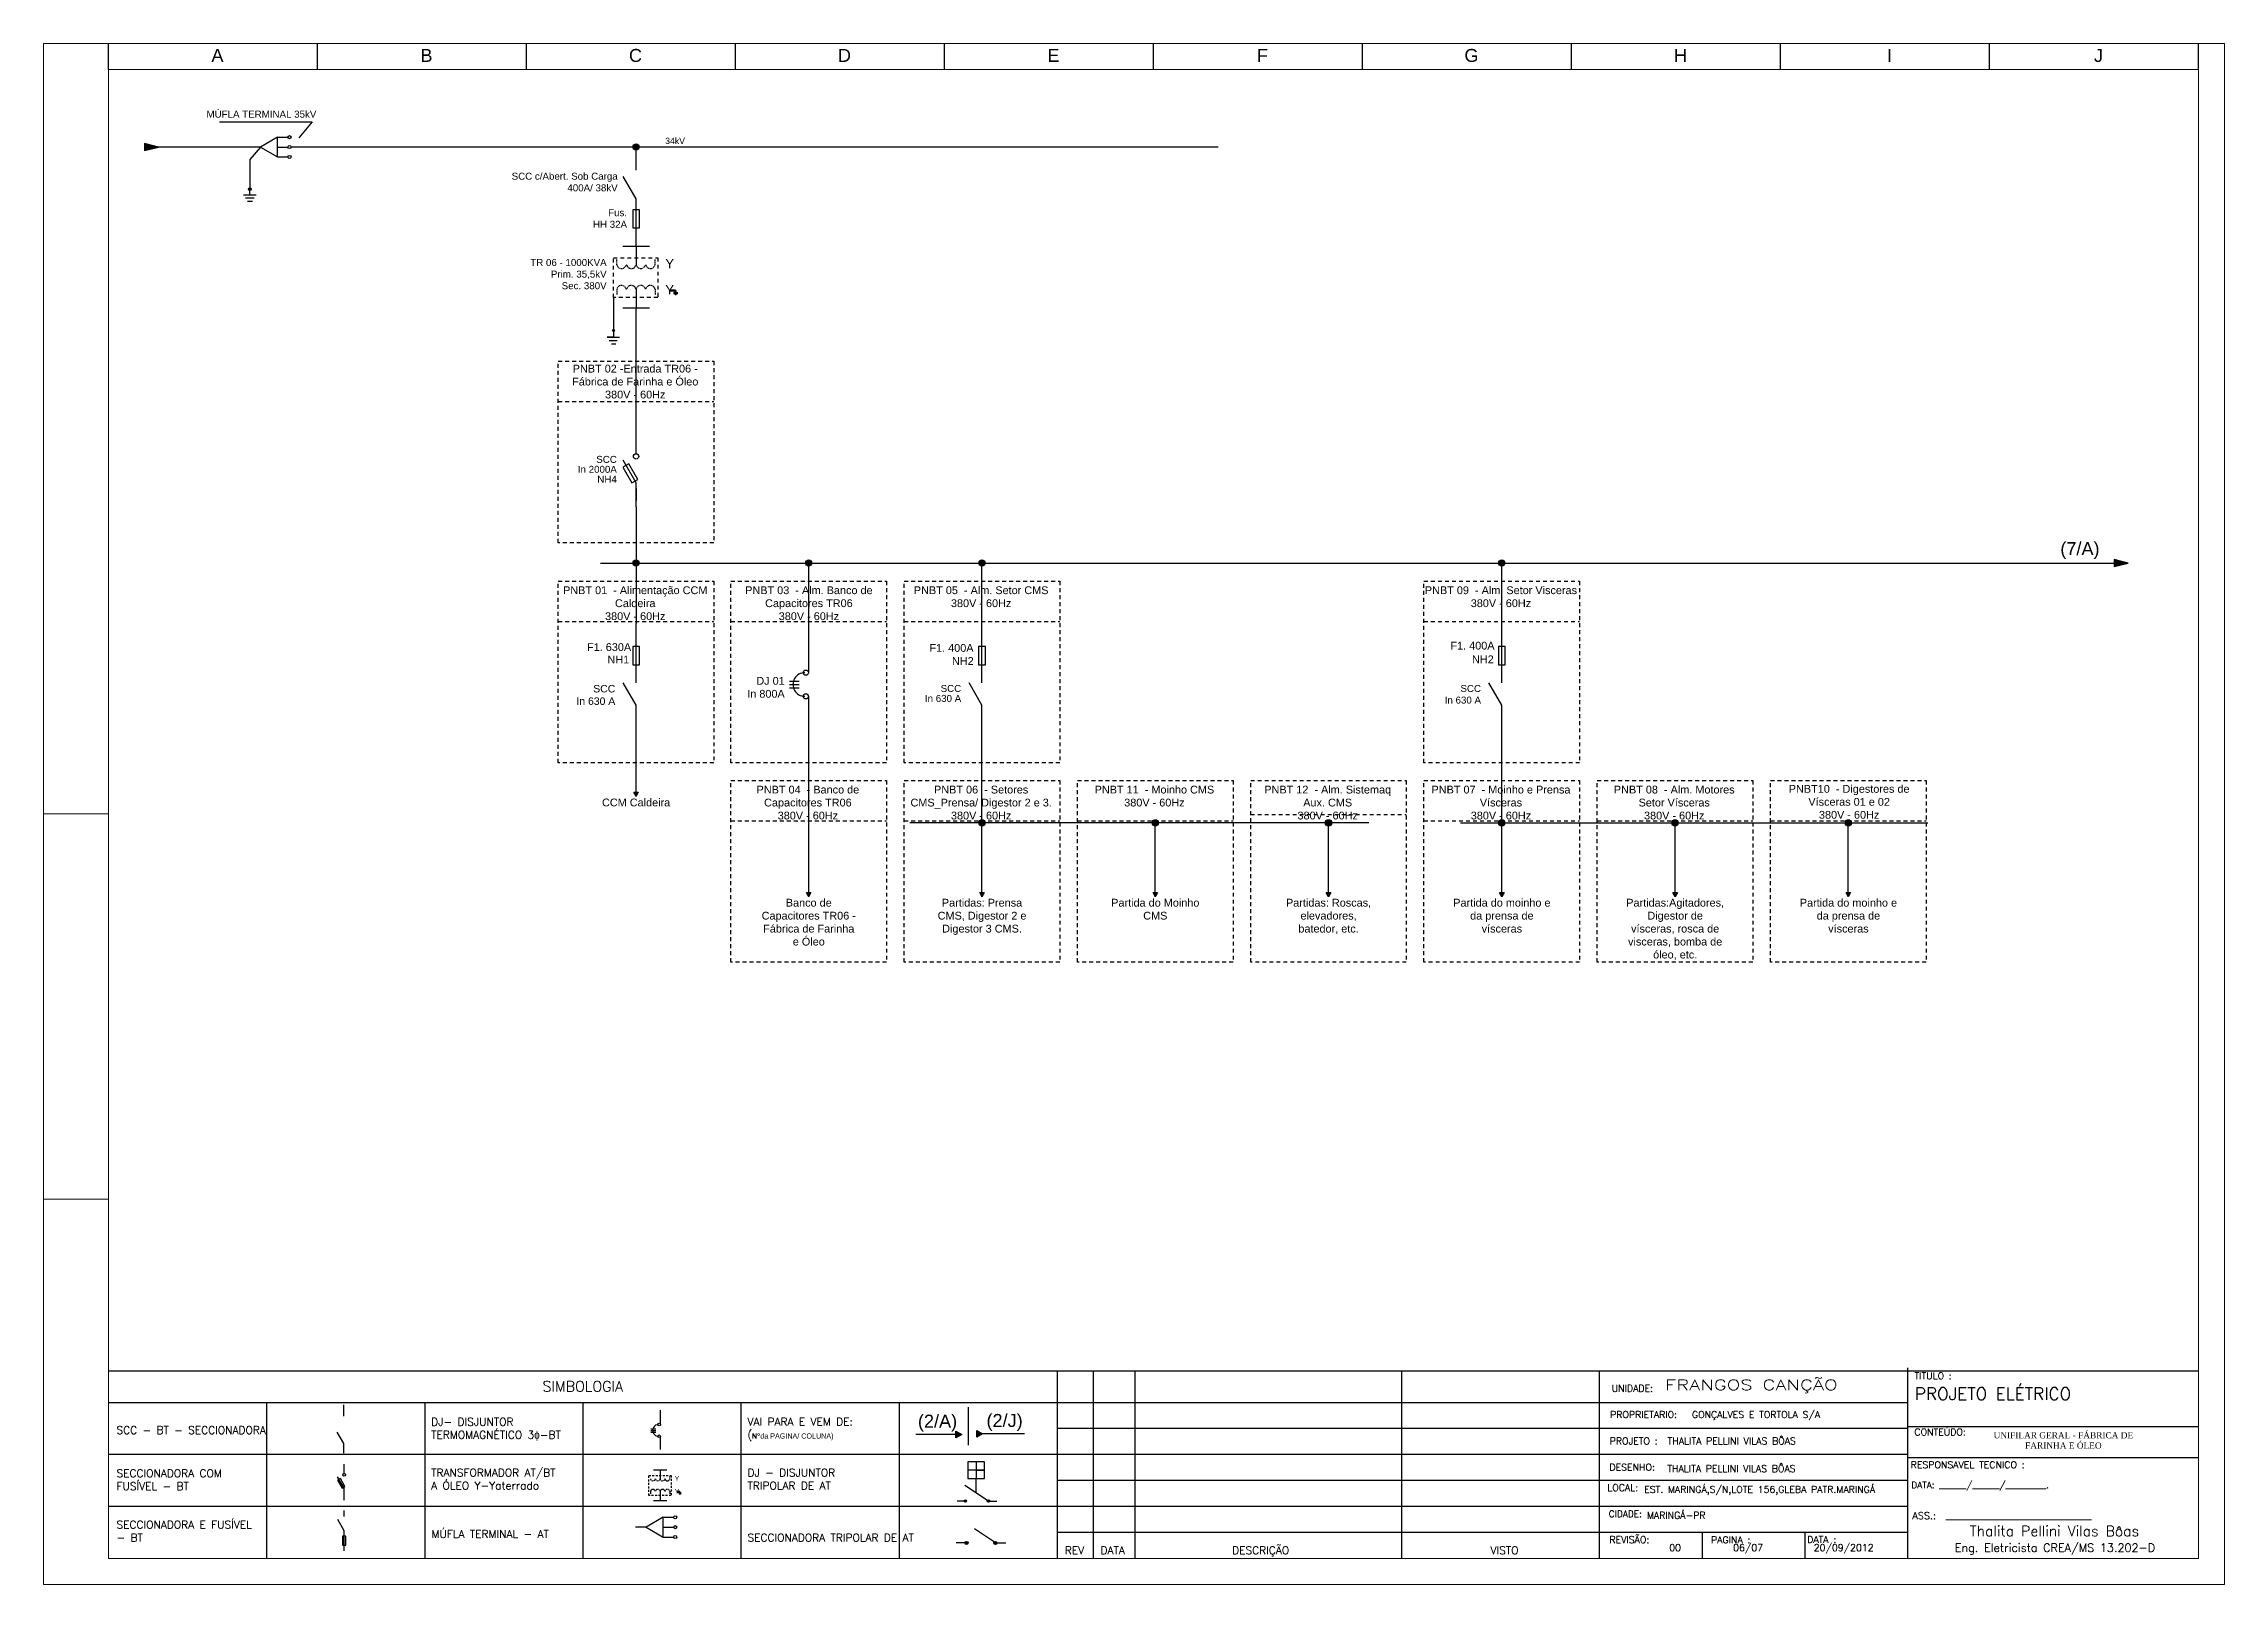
# Model space of a CAD drawing. Header units: millimetres. Extents: x 2138 to 3049, y 1106 to 2505.
# Drawn here: x 2628.5 to 3049, y 1456.9 to 1753.9 of the extents above; entities that cross this region are included whole.
import ezdxf

# ---------------------------------------------------------------- set-up
doc = ezdxf.new("R2010")
doc.units = ezdxf.units.MM
doc.linetypes.add('HIDDEN2', pattern=[0.1875, 0.125, -0.0625])
doc.linetypes.add('JIS_02_0.7', pattern=[1.35, 0.75, -0.6])
for name, color, linetype in [('ATER', 4, 'Continuous'), ('CARGA', 251, 'Continuous'), ('COMPONENTES', 7, 'Continuous'), ('DETALHES', 4, 'Continuous'), ('FORMATO', 18, 'Continuous'), ('linhas', 6, 'Continuous'), ('LUMINARIA', 5, 'Continuous'), ('PAINEL', 5, 'JIS_02_0.7'), ('REG200-290', 5, 'Continuous'), ('texto', 1, 'Continuous'), ('TIMBRE', 7, 'Continuous')]:
    doc.layers.add(name, color=color, linetype=linetype)
doc.layers.add('CARIMBO', color=6, linetype='Continuous', lineweight=15)
doc.styles.add('REGUA240', font='romans.shx', dxfattribs={"width": 1.4})
doc.styles.add('ROMANC', font='romanc', dxfattribs={"height": 0.3})
doc.styles.add('ROMANS', font='romans', dxfattribs={"height": 100})
doc.styles.get("Standard").update_dxf_attribs({"font": 'arial.ttf'})

msp = doc.modelspace()

# ---------------------------------------------------------------- texts
at = {"layer": 'CARGA', "char_height": 1.5, "attachment_point": 1}
for s, insert in [('\\pxr0.63098,qc;CCM Caldeira', (2733.39, 1608.36)), ('\\pxr0.63098,qc;Banco de Capacitores TR06 - Fábrica de Farinha e Óleo', (2766.68, 1589.04)), ('\\pxr0.63098,qc;Partidas: Prensa CMS, Digestor 2 e Digestor 3 CMS.', (2800.09, 1589.04)), ('\\pxr0.63098,qc;Partida do Moinho CMS', (2833.5, 1589.04)), ('\\pxr0.63098,qc;Partidas: Roscas, elevadores, batedor, etc.', (2866.91, 1589.04)), ('\\pxr0.63098,qc;Partida do moinho e da prensa de vísceras', (2900.33, 1589.04)), ('\\pxr0.63098,qc;Partidas:Agitadores, Digestor de vísceras, rosca de visceras, bomba de óleo, etc.', (2933.74, 1589.04)), ('\\pxr0.63098,qc;Partida do moinho e da prensa de vísceras', (2967.15, 1589.04))]:
    msp.add_mtext_dynamic_manual_height_columns(s, width=19.7039, gutter_width=12.5, heights=[0], dxfattribs=dict(at, insert=insert))
at = {"layer": 'DETALHES', "color": 5, "insert": (2732.5, 1495.06), "char_height": 2, "width": 60.986, "attachment_point": 5, "style": 'ROMANS'}
msp.add_mtext('SIMBOLOGIA', dxfattribs=at)
at = {"layer": 'DETALHES', "color": 3, "char_height": 1.5, "attachment_point": 4, "style": 'ROMANS'}
for s, insert, width in [('DJ- DISJUNTOR TERMOMAGNÉTICO 3ɸ-BT', (2703.24, 1486.74), 30.493), ('VAI PARA E VEM DE: \\P({\\H0.66667x;N\\fArial Black|b0|i0|c0|p34;°\\fMS Shell Dlg 2|b0|i0|c0|p0;da PAGINA/ COLUNA\\H1.0625x;)}', (2764.23, 1486.74), 30.493), ('SCC - BT - SECCIONADORA ', (2642.57, 1486.62), 30.493), ('SECCIONADORA COM FUSÍVEL - BT', (2642.57, 1477.06), 30.493), ('TRANSFORMADOR AT/BT\\PA ÓLEO Y-Yaterrado', (2703.24, 1477.18), 30.493), ('DJ - DISJUNTOR TRIPOLAR DE AT', (2764.23, 1477.18), 26.466), ('SECCIONADORA E FUSÍVEL - BT', (2642.57, 1467.13), 28.7852), ('MÚFLA TERMINAL - AT', (2703.34, 1466.58), 30.493), ('SECCIONADORA TRIPOLAR DE AT', (2764.23, 1465.9), 30.493)]:
    msp.add_mtext(s, dxfattribs=dict(at, insert=insert, width=width))
at = {"layer": 'FORMATO', "color": 4, "style": 'ROMANS'}
for s, height, p in [('TITULO :', 1.32, (2989.26, 1496.42)), ('UNIDADE:', 1.32, (2930.88, 1494.03)), ('PROPRIETARIO:', 1.32, (2930.58, 1488.97)), ('PROJETO :', 1.32, (2930.5, 1483.85)), ('CONTEÚDO:', 1.32, (2989.26, 1485.58)), ('RESPONSAVEL TECNICO :', 1.32, (2988.54, 1479.28)), (' LOCAL:', 1.32, (2929.14, 1474.86)), ('DESENHO:', 1.32, (2930.44, 1478.81)), ('DATA: ______/______/_________.', 1.2672, (2988.64, 1475.41)), ('CIDADE:', 1.267, (2930.31, 1469.83)), ('ASS.:  ______________________________', 1.3662, (2988.85, 1469.44)), ('Thalita Pellini Vilas Bôas', 1.98, (2999.9, 1466.18)), ('REVISÃO:', 1.32, (2930.44, 1464.84)), ('PAGINA :', 1.32, (2950.04, 1464.81)), ('DATA :', 1.32, (2968.58, 1464.87)), ('Eng. Eletricista CREA/MS 13.202-D', 1.584, (2997.04, 1463.16))]:
    msp.add_text(s, height=height, dxfattribs=at).set_placement(p)
at = {"layer": 'FORMATO', "color": 5}
for s, height, style, p in [('PROJETO ELÉTRICO', 2.376, 'ROMANC', (2989.34, 1492.43)), ('GONÇALVES E TORTOLA S/A', 1.32, 'ROMANS', (2946.36, 1488.96)), ('THALITA PELLINI VILAS BÔAS', 1.32, 'ROMANS', (2941.67, 1483.85)), ('THALITA PELLINI VILAS BÔAS', 1.32, 'ROMANS', (2941.61, 1478.53)), ('EST. MARINGÁ,S/N,LOTE 156,GLEBA PATR.MARINGÁ', 1.32, 'ROMANS', (2937.15, 1474.52)), ('MARINGÁ-PR', 1.32, 'ROMANS', (2937.66, 1469.52)), ('00', 1.32, 'ROMANS', (2941.98, 1463.31)), ('06/07', 1.32, 'ROMANS', (2954.3, 1463.31)), ('20/09/2012', 1.32, 'ROMANS', (2969.84, 1463.31))]:
    msp.add_text(s, height=height, dxfattribs=dict(at, style=style)).set_placement(p)
at = {"layer": 'linhas', "color": 2, "attachment_point": 1}
for s, width, insert, char_height in [('\\pxqc;{\\C7;A}', 4.6452, (2659.72, 1752.86), 2.5), ('\\pxqc;{\\C7;B}', 4.6452, (2700.02, 1752.86), 2.5), ('\\pxqc;{\\C7;C}', 4.6452, (2740.32, 1752.86), 2.5), ('\\pxqc;{\\C7;D}', 4.6452, (2780.62, 1752.86), 2.5), ('\\pxqc;{\\C7;E}', 4.6452, (2820.92, 1752.86), 2.5), ('\\pxqc;{\\C7;F}', 4.6452, (2861.22, 1752.86), 2.5), ('\\pxqc;{\\C7;G}', 4.6452, (2901.52, 1752.86), 2.5), ('\\pxqc;{\\C7;H}', 4.6452, (2941.82, 1752.86), 2.5), ('\\pxqc;{\\C7;I}', 4.6452, (2982.12, 1752.86), 2.5), ('\\pxqc;{\\C7;J}', 4.6452, (3022.42, 1752.86), 2.5), ('{\\C256;(7/A)}', 9.9413, (3017.39, 1657.8), 2.5), ('\\pxqc;{\\C256;(2/A)}', 9.9413, (2795.92, 1489.6), 2.5), ('\\pxqc;{\\C256;(2/J)}', 9.9413, (2808.85, 1489.73), 2.5), ('\\pxqc;{\\fTimes New Roman|b0|i0|c0|p18;\\C5;UNIFILAR GERAL - FÁBRICA DE FARINHA E ÓLEO}', 32.4303, (3001.76, 1486.22), 1.188)]:
    msp.add_mtext_dynamic_manual_height_columns(s, width=width, gutter_width=12.5, heights=[0], dxfattribs=dict(at, insert=insert, char_height=char_height))
at = {"layer": 'PAINEL', "char_height": 1.5, "attachment_point": 1}
for s, width, insert in [('\\pxqc;PNBT 02 -Entrada TR06 - Fábrica de Farinha e Óleo\\P380V - 60Hz', 28.179, (2728.51, 1691.99)), ('\\pxqc;PNBT 01  - Alimentação CCM Caldeira\\P380V - 60Hz', 28.179, (2728.51, 1649.27)), ('\\pxqc;PNBT 03  - Alm. Banco de Capacitores TR06\\P380V - 60Hz', 28.573, (2761.8, 1649.27)), ('\\pxqc;PNBT 05  - Alm. Setor CMS\\P380V - 60Hz', 28.179, (2795.21, 1649.27)), ('\\pxqc;PNBT 09  - Alm. Setor Visceras\\P380V - 60Hz', 28.179, (2895.44, 1649.27)), ('\\pxqc;PNBT 04  - Banco de Capacitores TR06\\P380V - 60Hz', 28.179, (2761.8, 1610.84)), ('\\pxqc;PNBT 06  - Setores CMS_Prensa/ Digestor 2 e 3.\\P380V - 60Hz', 28.179, (2795.21, 1610.84)), ('\\pxqc;PNBT 11  - Moinho CMS\\P380V - 60Hz', 28.179, (2828.62, 1610.84)), ('\\pxqc;PNBT 12  - Alm. Sistemaq Aux. CMS\\P380V - 60Hz', 28.179, (2862.03, 1610.84)), ('\\pxqc;PNBT 07  - Moinho e Prensa Vísceras\\P380V - 60Hz', 28.179, (2895.44, 1610.84)), ('\\pxqc;PNBT 08  - Alm. Motores Setor Vísceras\\P380V - 60Hz', 28.179, (2928.85, 1610.84)), ('\\pxqc;PNBT10  - Digestores de Vísceras 01 e 02\\P380V - 60Hz', 27.5559, (2962.89, 1610.98))]:
    msp.add_mtext_dynamic_manual_height_columns(s, width=width, gutter_width=12.5, heights=[0], dxfattribs=dict(at, insert=insert))
at = {"layer": 'REG200-290', "style": 'REGUA240', "width": 1.4}
msp.add_text('FRANGOS CANÇÃO', height=1.98, dxfattribs=at).set_placement((2941.19, 1494.34))
at = {"layer": 'texto'}
for s, p in [('F1. 630A', (2733.31, 1636.81)), ('NH1', (2737.24, 1634.4)), ('F1. 400A', (2799.33, 1636.65)), ('F1. 400A', (2899.79, 1637.09)), ('NH2', (2903.95, 1634.45)), ('NH2', (2803.67, 1634.13))]:
    msp.add_text(s, height=1.5, dxfattribs=at).set_placement(p)
at = {"layer": 'texto', "color": 150, "style": 'ROMANS'}
for s, p in [('REV', (2825.46, 1462.71)), ('DATA', (2832.34, 1462.71)), ('DESCRIÇÃO', (2857.7, 1462.71)), ('VISTO', (2907.53, 1462.71))]:
    msp.add_text(s, height=1.5, dxfattribs=at).set_placement(p)
at = {"layer": 'texto', "attachment_point": 1}
for s, width, insert, char_height in [('\\pxqr;{\\H0.48x;MÚFLA TERMINAL 35kV}', 22.4613, (2658.65, 1740.96), 2.8), ('\\pxqr;{\\H0.48x;34kV}', 4.6335, (2747.56, 1735.74), 2.5), ('\\pxqr;{\\H0.48x;SCC c/Abert. Sob Carga 400A/ 38kV}', 22.2614, (2716.96, 1729), 2.8), ('\\pxqr;{\\H0.48x;Fus.\\PHH 32A}', 12.5907, (2728.43, 1721.97), 2.8), ('\\pxqr;{\\H0.48x;TR 06 - 1000KVA\\PPrim. 35,5kV \\PSec. 380V}', 14.6708, (2722.41, 1712.37), 2.8), ('\\pxqr;DJ 01\\PIn 800A', 7.4322, (2763.99, 1631.81), 1.5), ('\\pxqr;{\\H0.48x;SCC\\PIn 630 A}', 12.5907, (2726.16, 1630.26), 3), ('\\pxqr;{\\H0.48x;SCC\\PIn 630 A}', 12.5907, (2893.09, 1630.26), 2.8)]:
    msp.add_mtext_dynamic_manual_height_columns(s, width=width, gutter_width=12.5, heights=[0], dxfattribs=dict(at, insert=insert, char_height=char_height))
at = {"layer": 'texto', "char_height": 2.8, "attachment_point": 1, "line_spacing_factor": 0.857143}
for s, insert in [('\\pxqr;{\\H0.48x;SCC\\PIn 2000A\\PNH4}', (2726.46, 1674.42)), ('\\pxqr;{\\H0.48x;SCC\\PIn 630 A}', (2792.86, 1630.26))]:
    msp.add_mtext_dynamic_manual_height_columns(s, width=12.5907, gutter_width=12.5, heights=[0], dxfattribs=dict(at, insert=insert))

# ---------------------------------------------------------------- blocks, each defined once
blk = doc.blocks.new('A$C221811D9')
at = {"layer": 'CARIMBO', "color": 7}
for p, q in [((0, 0), (0, 59.4)), ((2.5, 29.7), (0, 29.7)), ((2.5, 14.847), (0, 14.847))]:
    blk.add_line(p, q, dxfattribs=at)
at = {"layer": 'CARIMBO', "color": 12}
blk.add_line((2.5, 1), (2.5, 58.4), dxfattribs=at)
blk = doc.blocks.new('MÚFLA TERMINAL')
at = {"layer": 'linhas'}
for p, q in [((-2.6, 1.9), (-0.6, 1.9)), ((-2.6, 0), (-0.6, 0)), ((-5.9, -0.01), (-7.93, -0.01)), ((-2.6, -1.91), (-0.6, -1.91))]:
    blk.add_line(p, q, dxfattribs=at)
blk.add_lwpolyline([(-5.9, -0.01), (-2.6, -1.91), (-2.6, 1.9)], close=True, dxfattribs=at)
for centre in [(-0.3, 1.9), (-0.3, 0), (-0.3, -1.91)]:
    blk.add_circle(centre, 0.3, dxfattribs=at)
blk = doc.blocks.new('aterram')
at = {"layer": 'linhas'}
h = blk.add_hatch(color=256, dxfattribs=at)
edge = h.paths.add_edge_path()
edge.add_arc((0, 0), 0.2, 0, 360)
for p, q in [((0, -0.9), (0, 0)), ((-1, -0.9), (1, -0.9)), ((-0.7, -1.42), (0.7, -1.42)), ((-0.4, -1.95), (0.4, -1.95))]:
    blk.add_line(p, q, dxfattribs=at)
blk.add_circle((0, 0), 0.2, dxfattribs=at)
blk = doc.blocks.new('SCC')
at = {"layer": 'COMPONENTES'}
blk.add_line((0, 9.11), (-2.5, 13.44), dxfattribs=at)
at = {"layer": 'COMPONENTES', "color": 0}
blk.add_lwpolyline([(-0.65, 3.54), (0.65, 3.54), (0.65, 7.02), (-0.65, 7.02)], close=True, dxfattribs=at)
at = {"layer": 'linhas', "color": 6}
for p, q in [((0, 14.68), (0, 19.12)), ((0, 0), (0, 9.11))]:
    blk.add_line(p, q, dxfattribs=at)
blk = doc.blocks.new('aterr verm')
at = {"layer": 'texto'}
h = blk.add_hatch(color=256, dxfattribs=at)
edge = h.paths.add_edge_path()
edge.add_arc((0, 0), 0.2, 0, 360)
for p, q in [((0, -1.29), (-1.2, -1.29)), ((-1.2, -1.29), (1.2, -1.29)), ((-0.82, -1.91), (0.74, -1.91)), ((-0.39, -2.55), (0.47, -2.55)), ((0, -0.2), (0, -1.29))]:
    blk.add_line(p, q, dxfattribs=at)
blk.add_circle((0, 0), 0.2, dxfattribs=at)
blk = doc.blocks.new('Y aterrado')
at = {"layer": 'texto', "lineweight": 50}
for p, q in [((0, 0), (1.05, 0)), ((1.05, 0), (1.05, -0.5)), ((0.65, -0.5), (1.45, -0.5)), ((1.25, -0.6), (0.85, -0.6)), ((1.15, -0.7), (0.95, -0.7)), ((1.05, -0.6), (1.25, -0.6))]:
    blk.add_line(p, q, dxfattribs=at)
at = {"layer": 'texto', "color": 2, "char_height": 1.8, "attachment_point": 1}
for insert in [(-0.94, 6.08), (-0.94, 1.04)]:
    blk.add_mtext_dynamic_manual_height_columns('{\\C1;Y}', width=4.8042, gutter_width=12.5, heights=[0], dxfattribs=dict(at, insert=insert))
blk = doc.blocks.new('TRAFO OLEO Y YATERR')
at = {"layer": 'COMPONENTES', "color": 0, "linetype": 'HIDDEN2'}
for p, q in [((-0.53, 6.34), (-0.53, 7.37)), ((-0.53, 1.62), (-0.53, 0.59))]:
    blk.add_line(p, q, dxfattribs=at)
for centre, start, end in [((-1.44, 6.54), 192.4164, 347.5833), ((-1.44, 1.42), 12.4167, 167.5836)]:
    blk.add_arc(centre, 0.93, start, end, dxfattribs=at)
at = {"layer": 'linhas'}
for p, q in [((-6.76, 9.93), (-4.2, 9.93)), ((-4.2, 9.93), (-1.64, 9.93)), ((-4.2, 9.93), (-4.2, 6.34)), ((-4.2, 1.62), (-4.2, -1.97)), ((-6.76, -1.97), (-4.2, -1.97)), ((-4.2, -1.97), (-1.64, -1.97))]:
    blk.add_line(p, q, dxfattribs=at)
at = {"layer": 'LUMINARIA', "color": 0, "linetype": 'HIDDEN2'}
blk.add_line((-7.92, 1.62), (-7.92, 0.59), dxfattribs=at)
for centre, start, end in [((-7.01, 6.54), 192.4167, 347.5836), ((-5.11, 6.54), 192.4167, 347.5836), ((-3.29, 6.54), 192.4164, 347.5833), ((-7.01, 1.42), 12.4164, 167.5833), ((-5.11, 1.42), 12.4164, 167.5833), ((-3.29, 1.42), 12.4167, 167.5836)]:
    blk.add_arc(centre, 0.93, start, end, dxfattribs=at)
at = {"layer": 'texto', "linetype": 'JIS_02_0.7'}
blk.add_lwpolyline([(-8.58, 7.69), (0, 7.69), (0, 0), (-8.58, 0)], close=True, dxfattribs=at)
at = {"layer": 'texto'}
blk.add_blockref('Y aterrado', (2.38, 1.38), dxfattribs=at)
blk = doc.blocks.new('SCC F')
at = {"color": 2}
blk.add_circle((0, 9.74), 0.505, dxfattribs=at)
at = {"layer": 'ATER'}
blk.add_line((0, 4.67), (-2.5, 9), dxfattribs=at)
at = {"layer": 'COMPONENTES', "color": 0}
blk.add_lwpolyline([(-0.8, 4.66), (0.32, 5.31), (-1.42, 8.32), (-2.54, 7.67)], close=True, dxfattribs=at)
at = {"layer": 'linhas', "color": 6}
for p, q in [((0, 10.25), (0, 19.12)), ((0, 0), (0, 4.67))]:
    blk.add_line(p, q, dxfattribs=at)
blk = doc.blocks.new('SETA')
at = {"layer": 'CARGA'}
blk.add_hatch(color=256, dxfattribs=at).paths.add_polyline_path([(0.01, -0.75), (-0.42, 0), (0.44, 0)])
blk.add_lwpolyline([(0.01, -0.75), (-0.42, 0), (0.44, 0)], close=True, dxfattribs=at)
blk = doc.blocks.new('DJ tripolar')
at = {"layer": 'COMPONENTES'}
h = blk.add_hatch(color=256, dxfattribs=at)
edge = h.paths.add_edge_path()
edge.add_arc((2, 0), 0.3, 0, 360)
h = blk.add_hatch(color=256, dxfattribs=at)
edge = h.paths.add_edge_path()
edge.add_arc((7.58, 0), 0.3, 0, 360)
at = {"layer": 'CARGA'}
blk.add_line((7.58, 0), (1.84, 3.71), dxfattribs=at)
at = {"layer": 'COMPONENTES'}
for centre in [(2, 0), (7.58, 0)]:
    blk.add_circle(centre, 0.3, dxfattribs=at)
at = {"layer": 'FORMATO'}
for p, q in [((6.61, 7.41), (2.61, 7.41)), ((4.61, 9.41), (4.61, 5.41)), ((4.61, 7.41), (6.61, 7.41)), ((4.61, 1.92), (4.61, 5.41))]:
    blk.add_line(p, q, dxfattribs=at)
blk.add_lwpolyline([(2.61, 5.41), (6.61, 5.41), (6.61, 9.41), (2.61, 9.41)], close=True, dxfattribs=at)
at = {"layer": 'linhas'}
for p, q in [((1.7, 0), (0, 0)), ((7.88, 0), (9.58, 0))]:
    blk.add_line(p, q, dxfattribs=at)

# ---------------------------------------------------------------- hatches: boundary and pattern name
at = {"layer": 'COMPONENTES'}
h = msp.add_hatch(color=256, dxfattribs=at)
edge = h.paths.add_edge_path()
edge.add_arc((2806.47, 1464.88), 0.3, 0, 360)
h = msp.add_hatch(color=256, dxfattribs=at)
edge = h.paths.add_edge_path()
edge.add_arc((2812.05, 1464.88), 0.3, 0, 360)
at = {"layer": 'linhas'}
for points in [[(2650.7, 1733.96), (2648, 1734.63), (2648, 1733.28)], [(3030.47, 1653.75), (3027.77, 1654.43), (3027.77, 1653.08)], [(2805.55, 1485.77), (2804.42, 1485.12), (2804.42, 1486.42)], [(2809.57, 1485.9), (2808.45, 1485.25), (2808.45, 1486.55)]]:
    msp.add_hatch(color=256, dxfattribs=at).paths.add_polyline_path(points)
h = msp.add_hatch(color=256, dxfattribs=at)
edge = h.paths.add_edge_path()
edge.add_arc((2742.76, 1733.96), 0.6, 0, 360)
h = msp.add_hatch(color=256, dxfattribs=at)
edge = h.paths.add_edge_path()
edge.add_arc((2742.76, 1653.75), 0.6, 0, 360)
h = msp.add_hatch(color=256, dxfattribs=at)
edge = h.paths.add_edge_path()
edge.add_arc((2776.05, 1653.75), 0.6, 0, 360)
h = msp.add_hatch(color=256, dxfattribs=at)
edge = h.paths.add_edge_path()
edge.add_arc((2809.46, 1653.75), 0.6, 0, 360)
h = msp.add_hatch(color=256, dxfattribs=at)
edge = h.paths.add_edge_path()
edge.add_arc((2909.69, 1653.75), 0.6, 0, 360)
h = msp.add_hatch(color=256, dxfattribs=at)
edge = h.paths.add_edge_path()
edge.add_arc((2809.46, 1603.69), 0.6, 0, 360)
h = msp.add_hatch(color=256, dxfattribs=at)
edge = h.paths.add_edge_path()
edge.add_arc((2842.87, 1603.69), 0.6, 0, 360)
h = msp.add_hatch(color=256, dxfattribs=at)
edge = h.paths.add_edge_path()
edge.add_arc((2876.28, 1603.69), 0.6, 0, 360)
h = msp.add_hatch(color=256, dxfattribs=at)
edge = h.paths.add_edge_path()
edge.add_arc((2909.69, 1603.69), 0.6, 0, 360)
h = msp.add_hatch(color=256, dxfattribs=at)
edge = h.paths.add_edge_path()
edge.add_arc((2943.1, 1603.69), 0.6, 0, 360)
h = msp.add_hatch(color=256, dxfattribs=at)
edge = h.paths.add_edge_path()
edge.add_arc((2976.51, 1603.69), 0.6, 0, 360)

# ---------------------------------------------------------------- linework, layer by layer
at = {"color": 6}
for p, q in [((2772.36, 1630.99), (2774.2, 1630.99)), ((2772.36, 1630.35), (2774.2, 1630.35)), ((2772.36, 1629.71), (2774.2, 1629.71)), ((2745.63, 1486.89), (2746.55, 1486.89)), ((2745.63, 1486.57), (2746.55, 1486.57)), ((2745.63, 1486.25), (2746.55, 1486.25))]:
    msp.add_line(p, q, dxfattribs=at)
at = {"color": 2}
for centre, radius in [((2775.49, 1632.63), 0.505), ((2775.49, 1628.06), 0.505), ((2747.2, 1487.71), 0.253), ((2747.2, 1485.43), 0.253), ((2686.47, 1477.99), 0.253)]:
    msp.add_circle(centre, radius, dxfattribs=at)
at = {"color": 4}
for centre, radius in [((2775.29, 1630.35), 2.28), ((2747.1, 1486.57), 1.14)]:
    msp.add_arc(centre, radius, 89.8656, 270.134, dxfattribs=at)
at = {"layer": 'ATER'}
msp.add_line((2686.47, 1475.46), (2685.22, 1477.62), dxfattribs=at)
at = {"layer": 'CARGA'}
msp.add_line((2812.05, 1464.88), (2808, 1467.57), dxfattribs=at)
at = {"layer": 'CARIMBO', "color": 7}
for p, q in [((3049.02, 1753.89), (2628.52, 1753.89)), ((3049.02, 1753.89), (3049.02, 1456.89)), ((3049.02, 1456.89), (2628.52, 1456.89))]:
    msp.add_line(p, q, dxfattribs=at)
at = {"layer": 'CARIMBO', "color": 12}
for p, q in [((3044.02, 1748.89), (2641.02, 1748.89)), ((3044.02, 1748.89), (3044.02, 1461.89)), ((3044.02, 1461.89), (2641.02, 1461.89))]:
    msp.add_line(p, q, dxfattribs=at)
at = {"layer": 'COMPONENTES'}
for p, q in [((2742.76, 1626.36), (2740.26, 1630.69)), ((2809.46, 1626.36), (2806.96, 1630.69)), ((2909.69, 1626.36), (2907.19, 1630.69)), ((2686.39, 1484.05), (2685.14, 1486.21)), ((2686.49, 1467.2), (2685.24, 1469.37))]:
    msp.add_line(p, q, dxfattribs=at)
at = {"layer": 'COMPONENTES', "color": 0}
for points in [[(2742.12, 1634.17), (2743.41, 1634.17), (2743.41, 1637.65), (2742.12, 1637.65)], [(2808.82, 1634.17), (2810.11, 1634.17), (2810.11, 1637.65), (2808.82, 1637.65)], [(2909.05, 1634.17), (2910.34, 1634.17), (2910.34, 1637.65), (2909.05, 1637.65)], [(2686.07, 1475.46), (2686.63, 1475.78), (2685.76, 1477.29), (2685.2, 1476.96)], [(2686.17, 1464.42), (2686.81, 1464.42), (2686.81, 1466.16), (2686.17, 1466.16)]]:
    msp.add_lwpolyline(points, close=True, dxfattribs=at)
at = {"layer": 'COMPONENTES'}
for centre in [(2806.47, 1464.88), (2812.05, 1464.88)]:
    msp.add_circle(centre, 0.3, dxfattribs=at)
at = {"layer": 'DETALHES', "color": 7}
for p, q in [((2823.98, 1498.06), (2823.98, 1461.89)), ((2641.02, 1491.97), (2823.98, 1491.97)), ((2671.52, 1491.97), (2671.52, 1461.89)), ((2702.01, 1491.97), (2702.01, 1461.89)), ((2732.5, 1491.97), (2732.5, 1461.89)), ((2762.99, 1491.97), (2762.99, 1461.89)), ((2793.49, 1491.97), (2793.49, 1461.89)), ((2641.02, 1481.97), (2823.98, 1481.97)), ((2641.02, 1471.97), (2823.98, 1471.97))]:
    msp.add_line(p, q, dxfattribs=at)
at = {"layer": 'FORMATO'}
for p, q in [((2641.02, 1498.06), (2823.98, 1498.06)), ((2928.52, 1498.06), (3044.02, 1498.06)), ((2987.92, 1498.61), (2987.92, 1461.89)), ((2928.52, 1491.97), (2987.92, 1491.97)), ((2928.52, 1486.97), (2987.92, 1486.97)), ((2987.92, 1487.3), (3044.02, 1487.3)), ((2928.52, 1481.97), (2987.92, 1481.97)), ((2987.92, 1481.36), (3044.02, 1481.36)), ((2928.52, 1476.97), (2987.92, 1476.97)), ((2928.52, 1471.97), (2987.92, 1471.97)), ((2928.52, 1466.97), (2987.92, 1466.97)), ((2948.32, 1466.97), (2948.32, 1461.89)), ((2968.12, 1466.97), (2968.12, 1461.89))]:
    msp.add_line(p, q, dxfattribs=at)
at = {"layer": 'FORMATO', "color": 12}
msp.add_line((2928.52, 1461.89), (2928.52, 1498.06), dxfattribs=at)
at = {"layer": 'linhas', "color": 7}
for p, q in [((2641.02, 1748.89), (2641.02, 1753.89)), ((2641.02, 1748.89), (2641.02, 1753.89)), ((2681.32, 1748.89), (2681.32, 1753.89)), ((2681.32, 1748.89), (2681.32, 1753.89)), ((2721.62, 1748.89), (2721.62, 1753.89)), ((2761.92, 1748.89), (2761.92, 1753.89)), ((2802.22, 1748.89), (2802.22, 1753.89)), ((2842.52, 1748.89), (2842.52, 1753.89)), ((2882.82, 1748.89), (2882.82, 1753.89)), ((2923.12, 1748.89), (2923.12, 1753.89)), ((2963.42, 1748.89), (2963.42, 1753.89)), ((3003.72, 1748.89), (3003.72, 1753.89)), ((3044.02, 1748.89), (3044.02, 1753.89)), ((2806.88, 1483.74), (2806.88, 1491.05))]:
    msp.add_line(p, q, dxfattribs=at)
at = {"layer": 'linhas', "lineweight": 30}
msp.add_line((2668.3, 1733.96), (2650.7, 1733.96), dxfattribs=at)
at = {"layer": 'linhas'}
for p, q in [((2670.33, 1733.96), (2668.29, 1731.58)), ((2855, 1733.96), (2676.23, 1733.96)), ((2668.29, 1731.58), (2668.29, 1725.84)), ((2742.76, 1683.7), (2742.76, 1702.95)), ((2742.76, 1668.12), (2742.76, 1665.79)), ((2742.76, 1664.58), (2742.76, 1642.08)), ((2735.93, 1653.75), (3027.77, 1653.75)), ((2742.76, 1609.58), (2742.76, 1622.96)), ((2776.05, 1609.58), (2776.05, 1622.96)), ((2809.46, 1609.58), (2809.46, 1622.96)), ((2909.69, 1603.69), (2909.69, 1622.96)), ((2776.05, 1590.26), (2776.05, 1611.24)), ((2809.46, 1590.26), (2809.46, 1611.24)), ((2742.76, 1608.76), (2742.76, 1608.83)), ((2884.04, 1603.69), (2795.56, 1603.69)), ((2842.87, 1590.26), (2842.87, 1604.29)), ((2876.28, 1590.26), (2876.28, 1604.29)), ((2901.76, 1603.69), (2991.81, 1603.69)), ((2909.69, 1590.26), (2909.69, 1604.29)), ((2943.1, 1590.26), (2943.1, 1603.69)), ((2976.51, 1590.26), (2976.51, 1604.29)), ((2776.05, 1589.44), (2776.05, 1589.51)), ((2809.46, 1589.44), (2809.46, 1589.51)), ((2842.87, 1589.44), (2842.87, 1589.51)), ((2876.28, 1589.44), (2876.28, 1589.51)), ((2909.69, 1589.44), (2909.69, 1589.51)), ((2943.1, 1589.44), (2943.1, 1589.51)), ((2976.51, 1589.44), (2976.51, 1589.51)), ((2804.8, 1485.77), (2796.7, 1485.77)), ((2817.67, 1485.9), (2809.57, 1485.9)), ((2806.17, 1464.88), (2804.47, 1464.88)), ((2812.35, 1464.88), (2814.05, 1464.88))]:
    msp.add_line(p, q, dxfattribs=at)
at = {"layer": 'linhas', "color": 6}
for p, q in [((2776.05, 1632.7), (2776.05, 1653.15)), ((2809.46, 1630.7), (2809.46, 1653.15)), ((2909.69, 1630.7), (2909.69, 1653.15)), ((2742.76, 1630.7), (2742.76, 1642.08)), ((2776.05, 1622.96), (2776.05, 1628.06)), ((2742.76, 1622.96), (2742.76, 1626.36)), ((2809.46, 1622.96), (2809.46, 1626.36)), ((2909.69, 1622.96), (2909.69, 1626.36)), ((2686.39, 1489.28), (2686.39, 1491.5)), ((2747.48, 1487.75), (2747.48, 1490.45)), ((2747.48, 1482.88), (2747.48, 1485.43)), ((2686.39, 1482.21), (2686.39, 1484.05)), ((2686.47, 1478.25), (2686.47, 1480.04)), ((2686.47, 1473.12), (2686.47, 1475.46)), ((2686.49, 1469.99), (2686.49, 1471.13)), ((2686.49, 1463.35), (2686.49, 1467.2))]:
    msp.add_line(p, q, dxfattribs=at)
at = {"layer": 'linhas'}
for points in [[(2648, 1733.28), (2650.7, 1733.96), (2648, 1734.63), (2648, 1733.28)], [(3027.77, 1653.08), (3030.47, 1653.75), (3027.77, 1654.43), (3027.77, 1653.08)]]:
    msp.add_lwpolyline(points, dxfattribs=at)
for points in [[(2805.55, 1485.77), (2804.42, 1485.12), (2804.42, 1486.42)], [(2809.57, 1485.9), (2808.45, 1485.25), (2808.45, 1486.55)]]:
    msp.add_lwpolyline(points, close=True, dxfattribs=at)
for centre in [(2742.76, 1733.96), (2742.76, 1653.75), (2776.05, 1653.75), (2809.46, 1653.75), (2909.69, 1653.75), (2809.46, 1603.69), (2842.87, 1603.69), (2876.28, 1603.69), (2909.69, 1603.69), (2943.1, 1603.69), (2976.51, 1603.69)]:
    msp.add_circle(centre, 0.6, dxfattribs=at)
at = {"layer": 'LUMINARIA', "color": 0, "linetype": 'HIDDEN2'}
msp.add_line((2739.05, 1711.25), (2739.05, 1712.29), dxfattribs=at)
at = {"layer": 'PAINEL'}
for p, q in [((2727.76, 1684.91), (2757.76, 1684.91)), ((2727.76, 1642.49), (2757.76, 1642.49)), ((2761.05, 1642.49), (2791.05, 1642.49)), ((2794.46, 1642.49), (2824.46, 1642.49)), ((2894.69, 1642.49), (2924.69, 1642.49)), ((2761.05, 1604.05), (2791.05, 1604.05)), ((2794.46, 1604.05), (2824.46, 1604.05)), ((2827.87, 1604.05), (2857.87, 1604.05)), ((2861.28, 1605.32), (2891.28, 1605.32)), ((2894.69, 1604.05), (2924.69, 1604.05)), ((2928.1, 1604.05), (2958.1, 1604.05)), ((2961.51, 1604.05), (2991.51, 1604.05))]:
    msp.add_line(p, q, dxfattribs=at)
for points in [[(2727.76, 1692.67), (2757.76, 1692.67), (2757.76, 1657.67), (2727.76, 1657.67)], [(2727.76, 1650.25), (2757.76, 1650.25), (2757.76, 1615.25), (2727.76, 1615.25)], [(2761.05, 1650.25), (2791.05, 1650.25), (2791.05, 1615.25), (2761.05, 1615.25)], [(2794.46, 1650.25), (2824.46, 1650.25), (2824.46, 1615.25), (2794.46, 1615.25)], [(2894.69, 1650.25), (2924.69, 1650.25), (2924.69, 1615.25), (2894.69, 1615.25)], [(2761.05, 1611.82), (2791.05, 1611.82), (2791.05, 1576.82), (2761.05, 1576.82)], [(2794.46, 1611.82), (2824.46, 1611.82), (2824.46, 1576.82), (2794.46, 1576.82)], [(2827.87, 1611.82), (2857.87, 1611.82), (2857.87, 1576.82), (2827.87, 1576.82)], [(2861.28, 1611.82), (2891.28, 1611.82), (2891.28, 1576.82), (2861.28, 1576.82)], [(2894.69, 1611.82), (2924.69, 1611.82), (2924.69, 1576.82), (2894.69, 1576.82)], [(2928.1, 1611.82), (2958.1, 1611.82), (2958.1, 1576.82), (2928.1, 1576.82)], [(2961.51, 1611.82), (2991.51, 1611.82), (2991.51, 1576.82), (2961.51, 1576.82)]]:
    msp.add_lwpolyline(points, close=True, dxfattribs=at)
at = {"layer": 'texto'}
for p, q in [((2662.43, 1738.81), (2680.32, 1738.81)), ((2680.32, 1738.81), (2677.75, 1735.75)), ((2738.39, 1704.92), (2738.39, 1698.57))]:
    msp.add_line(p, q, dxfattribs=at)
at = {"layer": 'TIMBRE'}
for p, q in [((2823.98, 1498.06), (2928.52, 1498.06)), ((2830.98, 1461.89), (2830.98, 1498.06)), ((2838.98, 1461.89), (2838.98, 1498.06)), ((2890.36, 1498.06), (2890.36, 1461.89)), ((2823.98, 1491.97), (2928.52, 1491.97)), ((2823.98, 1486.97), (2928.52, 1486.97)), ((2823.98, 1481.97), (2928.52, 1481.97)), ((2823.98, 1476.97), (2928.52, 1476.97)), ((2823.98, 1471.97), (2928.52, 1471.97)), ((2823.98, 1466.97), (2928.52, 1466.97))]:
    msp.add_line(p, q, dxfattribs=at)

# ---------------------------------------------------------------- block references
at = {"layer": 'ATER', "xscale": 5, "yscale": 5, "zscale": 5}
msp.add_blockref('A$C221811D9', (2628.52, 1456.89), dxfattribs=at)
at = {"layer": 'CARGA'}
for p in [(2742.75, 1609.58), (2776.04, 1590.26), (2809.45, 1590.26), (2842.86, 1590.26), (2876.27, 1590.26), (2909.69, 1590.26), (2943.1, 1590.26), (2976.51, 1590.26)]:
    msp.add_blockref('SETA', p, dxfattribs=at)
at = {"layer": 'COMPONENTES'}
for name, p in [('SCC', (2742.76, 1714.84)), ('SCC F', (2742.76, 1664.58))]:
    msp.add_blockref(name, p, dxfattribs=at)
at = {"layer": 'FORMATO', "xscale": 0.8, "yscale": 0.8, "zscale": 0.8}
msp.add_blockref('DJ tripolar', (2804.66, 1472.95), dxfattribs=at)
at = {"layer": 'linhas'}
msp.add_blockref('MÚFLA TERMINAL', (2676.23, 1733.96), dxfattribs=at)
at = {"layer": 'linhas', "xscale": 1.2, "yscale": 1.2, "zscale": 1.2}
msp.add_blockref('aterram', (2668.29, 1725.84), dxfattribs=at)
at = {"layer": 'texto'}
for name, p in [('TRAFO OLEO Y YATERR', (2746.96, 1704.92)), ('aterr verm', (2738.39, 1698.57)), ('MÚFLA TERMINAL', (2750.61, 1467.92))]:
    msp.add_blockref(name, p, dxfattribs=at)
at = {"layer": 'texto', "xscale": 0.5, "yscale": 0.5, "zscale": 0.5}
msp.add_blockref('TRAFO OLEO Y YATERR', (2749.51, 1474.03), dxfattribs=at)

msp.set_redraw_order([(e.dxf.handle, doc.entitydb.next_handle()) for e in msp.query("TEXT MTEXT ATTDEF DIMENSION ARC_DIMENSION")])  # texts and dimensions are drawn at this point

doc.saveas('drawing.dxf')
